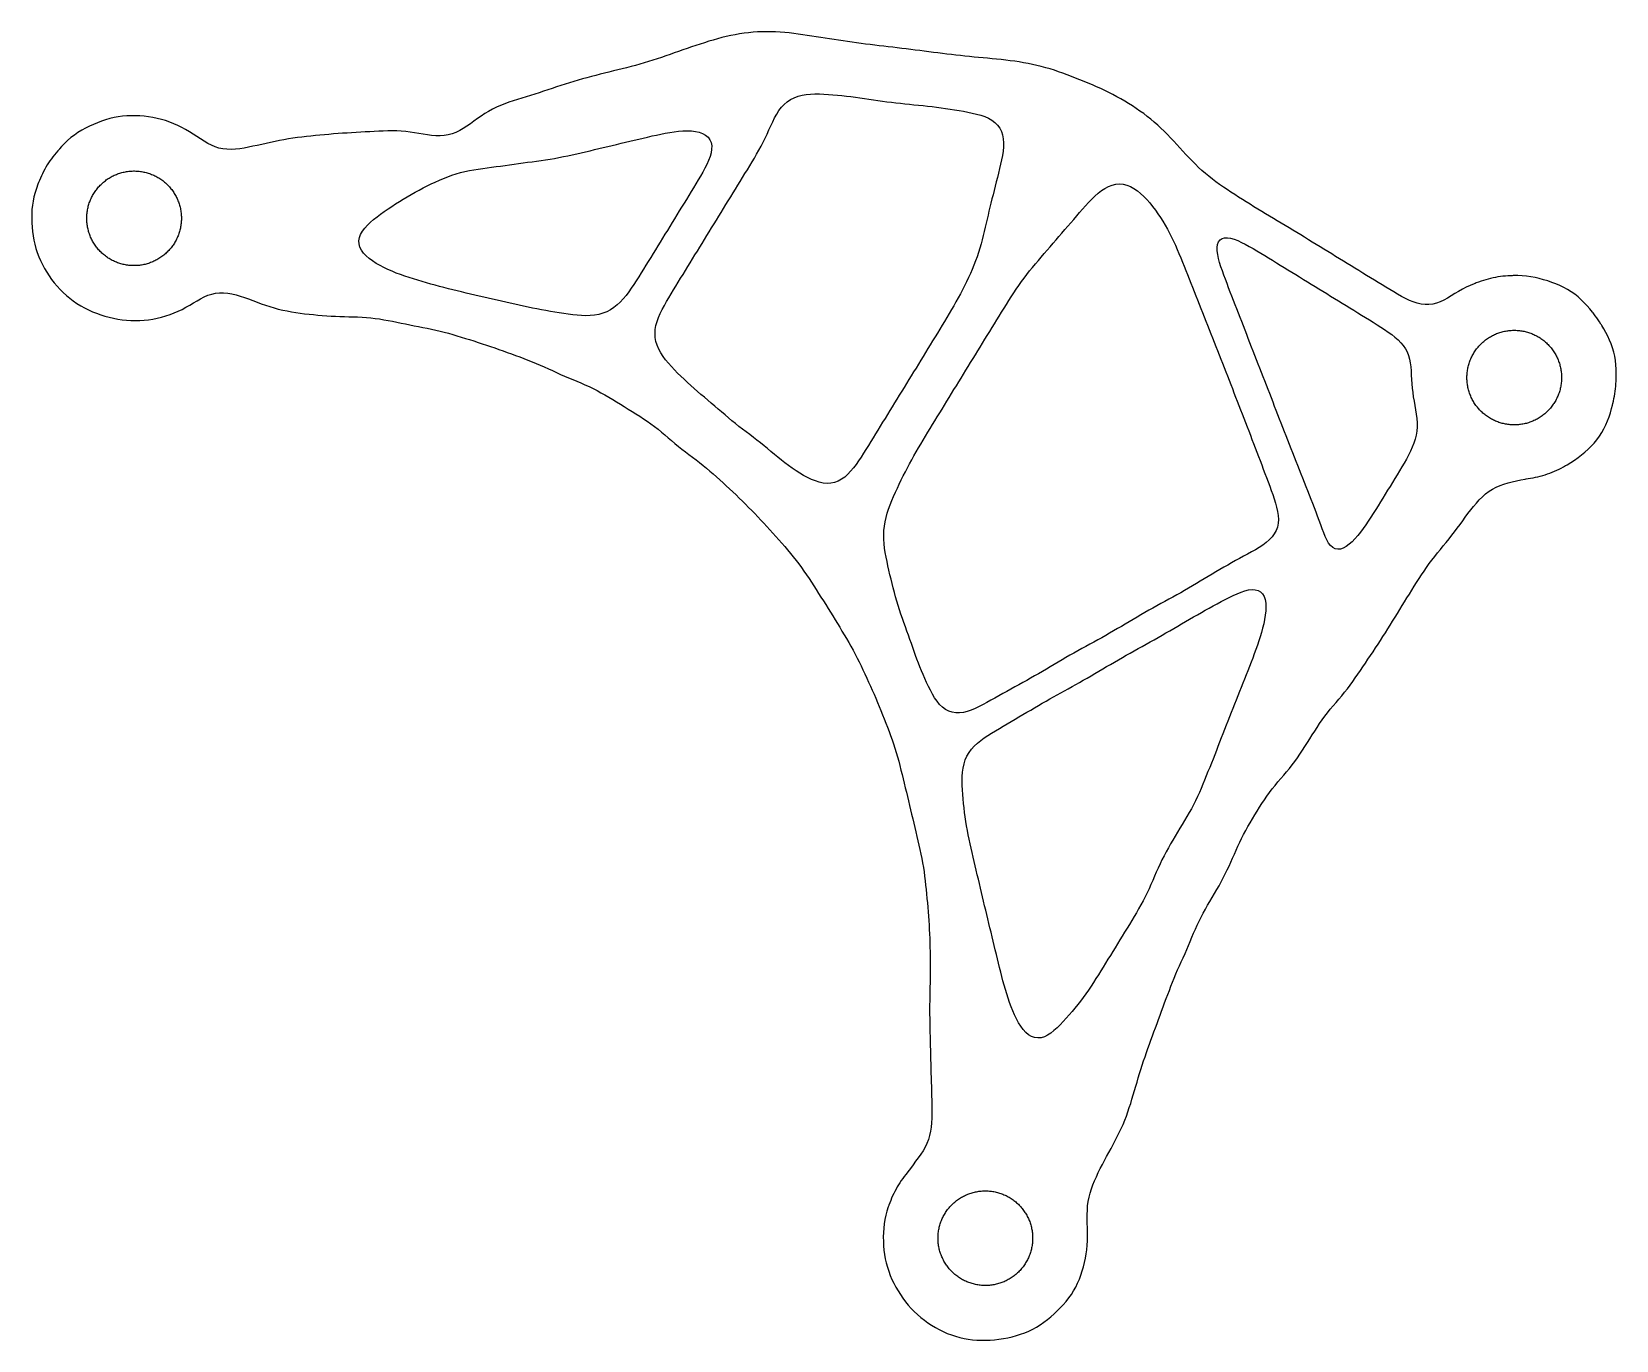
# Model space of a CAD drawing. Header units: metres. Extents: x -163 to 11, y -106 to 38.
import ezdxf

# ---------------------------------------------------------------- set-up
doc = ezdxf.new("R2010")
doc.units = ezdxf.units.M

msp = doc.modelspace()

# ---------------------------------------------------------------- linework, layer by layer
at = {"layer": 'ROCKER'}
for points in [[(1.791, -11.056), (2.061, -11.009), (2.331, -10.955), (2.599, -10.894), (2.866, -10.827), (3.131, -10.754), (3.394, -10.674), (3.654, -10.587), (3.913, -10.494), (4.17, -10.395), (4.423, -10.289), (4.675, -10.178), (4.923, -10.06), (5.168, -9.936), (5.411, -9.806), (5.65, -9.671), (5.744, -9.614), (5.8, -9.584), (6.214, -9.338), (6.616, -9.075), (7.008, -8.796), (7.388, -8.503), (7.756, -8.195), (8.112, -7.874), (8.454, -7.538), (8.778, -7.188), (9.083, -6.822), (9.366, -6.441), (9.625, -6.043), (9.86, -5.63), (10.07, -5.203), (10.256, -4.764), (10.421, -4.314), (10.566, -3.856), (10.695, -3.392), (10.782, -3.027), (10.833, -2.843), (10.9, -2.577), (10.96, -2.308), (11.013, -2.039), (11.06, -1.768), (11.1, -1.496), (11.133, -1.223), (11.16, -0.949), (11.18, -0.675), (11.193, -0.401), (11.199, -0.126), (11.199, -0.116), (11.204, -0.047), (11.217, 0.435), (11.211, 0.915), (11.182, 1.394), (11.13, 1.868), (11.052, 2.337), (10.947, 2.8), (10.816, 3.253), (10.662, 3.697), (10.485, 4.129), (10.29, 4.549), (10.079, 4.956), (9.856, 5.351), (9.623, 5.735), (9.579, 5.803), (9.529, 5.885), (9.382, 6.117), (9.229, 6.346), (9.07, 6.57), (8.906, 6.791), (8.737, 7.007), (8.662, 7.099), (8.588, 7.194), (8.302, 7.545), (8.002, 7.891), (7.687, 8.228), (7.357, 8.555), (7.011, 8.866), (6.647, 9.159), (6.265, 9.43), (5.867, 9.679), (5.453, 9.905), (5.024, 10.109), (4.584, 10.294), (4.135, 10.462), (3.679, 10.616), (3.217, 10.755), (2.752, 10.879), (2.283, 10.986), (1.81, 11.075), (1.336, 11.143), (0.858, 11.187), (0.378, 11.208), (-0.103, 11.204), (-0.236, 11.197), (-0.424, 11.192), (-0.698, 11.178), (-0.973, 11.158), (-1.246, 11.13), (-1.519, 11.097), (-1.791, 11.056), (-2.061, 11.009), (-2.331, 10.955), (-2.599, 10.894), (-2.866, 10.827), (-3.131, 10.754), (-3.394, 10.674), (-3.654, 10.587), (-3.913, 10.494), (-4.17, 10.395), (-4.3, 10.341), (-4.39, 10.308), (-4.837, 10.124), (-5.274, 9.921), (-5.7, 9.701), (-6.117, 9.467), (-6.526, 9.224), (-6.929, 8.98), (-7.331, 8.743), (-7.733, 8.524), (-8.137, 8.332), (-8.546, 8.179), (-8.96, 8.071), (-9.38, 8.015), (-9.804, 8.013), (-10.233, 8.064), (-10.663, 8.164), (-11.095, 8.308), (-11.527, 8.487), (-11.958, 8.693), (-12.388, 8.919), (-12.817, 9.159), (-13.245, 9.408), (-13.672, 9.663), (-14.099, 9.921), (-14.525, 10.181), (-14.951, 10.442), (-15.377, 10.704), (-15.803, 10.966), (-16.229, 11.227), (-16.655, 11.489), (-17.081, 11.751), (-17.507, 12.013), (-17.933, 12.275), (-18.359, 12.537), (-18.785, 12.799), (-19.211, 13.06), (-19.637, 13.322), (-20.063, 13.584), (-20.489, 13.846), (-20.915, 14.108), (-21.341, 14.369), (-21.767, 14.631), (-22.193, 14.893), (-22.619, 15.154), (-23.046, 15.415), (-23.473, 15.676), (-23.9, 15.936), (-24.327, 16.195), (-24.755, 16.454), (-25.183, 16.713), (-25.611, 16.97), (-26.04, 17.228), (-26.468, 17.485), (-26.897, 17.742), (-27.325, 18), (-27.753, 18.259), (-28.18, 18.519), (-28.606, 18.78), (-29.032, 19.043), (-29.456, 19.308), (-29.879, 19.574), (-30.301, 19.842), (-30.721, 20.111), (-31.14, 20.383), (-31.557, 20.658), (-31.97, 20.937), (-32.38, 21.221), (-32.784, 21.511), (-33.181, 21.809), (-33.57, 22.117), (-33.951, 22.435), (-34.324, 22.762), (-34.688, 23.1), (-35.045, 23.446), (-35.395, 23.799), (-35.74, 24.158), (-36.081, 24.522), (-36.42, 24.888), (-36.757, 25.256), (-37.095, 25.623), (-37.433, 25.99), (-37.775, 26.353), (-38.12, 26.712), (-38.47, 27.066), (-38.827, 27.412), (-39.191, 27.75), (-39.563, 28.078), (-39.943, 28.397), (-40.333, 28.704), (-40.73, 29.002), (-41.135, 29.291), (-41.546, 29.571), (-41.963, 29.843), (-42.385, 30.109), (-42.811, 30.368), (-43.241, 30.62), (-43.675, 30.865), (-44.113, 31.102), (-44.555, 31.331), (-45.002, 31.55), (-45.452, 31.761), (-45.906, 31.964), (-46.363, 32.16), (-46.823, 32.351), (-47.284, 32.538), (-47.747, 32.723), (-48.21, 32.905), (-48.675, 33.085), (-49.14, 33.262), (-49.607, 33.435), (-50.076, 33.602), (-50.548, 33.761), (-51.022, 33.911), (-51.499, 34.052), (-51.979, 34.183), (-52.461, 34.303), (-52.946, 34.413), (-53.434, 34.513), (-53.924, 34.602), (-54.415, 34.683), (-54.908, 34.755), (-55.403, 34.82), (-55.898, 34.879), (-56.395, 34.933), (-56.891, 34.984), (-57.389, 35.032), (-57.886, 35.079), (-58.383, 35.126), (-58.881, 35.173), (-59.378, 35.22), (-59.876, 35.269), (-60.373, 35.319), (-60.87, 35.372), (-61.367, 35.426), (-61.863, 35.483), (-62.359, 35.541), (-62.856, 35.602), (-63.351, 35.665), (-63.847, 35.73), (-64.342, 35.795), (-64.838, 35.861), (-65.333, 35.926), (-65.829, 35.991), (-66.325, 36.055), (-66.82, 36.117), (-67.316, 36.177), (-67.813, 36.236), (-68.309, 36.293), (-68.805, 36.35), (-69.302, 36.407), (-69.798, 36.464), (-70.294, 36.522), (-70.79, 36.582), (-71.286, 36.644), (-71.782, 36.708), (-72.277, 36.774), (-72.772, 36.843), (-73.267, 36.914), (-73.761, 36.987), (-74.255, 37.062), (-74.749, 37.138), (-75.243, 37.214), (-75.737, 37.291), (-76.231, 37.368), (-76.725, 37.445), (-77.218, 37.522), (-77.712, 37.597), (-78.206, 37.67), (-78.701, 37.74), (-79.195, 37.805), (-79.69, 37.864), (-80.186, 37.914), (-80.682, 37.954), (-81.178, 37.984), (-81.675, 38.001), (-82.172, 38.005), (-82.669, 37.997), (-83.165, 37.975), (-83.661, 37.941), (-84.156, 37.894), (-84.649, 37.835), (-85.141, 37.763), (-85.631, 37.679), (-86.119, 37.582), (-86.605, 37.474), (-87.088, 37.356), (-87.569, 37.227), (-88.049, 37.091), (-88.526, 36.947), (-89.003, 36.799), (-89.478, 36.647), (-89.953, 36.491), (-90.427, 36.333), (-90.9, 36.172), (-91.372, 36.01), (-91.844, 35.845), (-92.315, 35.68), (-92.786, 35.514), (-93.257, 35.349), (-93.729, 35.186), (-94.202, 35.027), (-94.677, 34.872), (-95.153, 34.723), (-95.631, 34.579), (-96.111, 34.44), (-96.592, 34.307), (-97.074, 34.177), (-97.558, 34.051), (-98.042, 33.928), (-98.527, 33.807), (-99.013, 33.687), (-99.498, 33.567), (-99.983, 33.447), (-100.468, 33.325), (-100.953, 33.202), (-101.436, 33.077), (-101.919, 32.948), (-102.401, 32.815), (-102.881, 32.678), (-103.36, 32.536), (-103.838, 32.39), (-104.314, 32.24), (-104.79, 32.087), (-105.264, 31.931), (-105.739, 31.773), (-106.213, 31.616), (-106.687, 31.46), (-107.162, 31.306), (-107.638, 31.155), (-108.115, 31.006), (-108.592, 30.858), (-109.068, 30.711), (-109.544, 30.562), (-110.017, 30.408), (-110.487, 30.247), (-110.952, 30.076), (-111.411, 29.893), (-111.862, 29.695), (-112.302, 29.481), (-112.732, 29.25), (-113.15, 29.001), (-113.557, 28.738), (-113.954, 28.462), (-114.343, 28.18), (-114.728, 27.898), (-115.115, 27.624), (-115.506, 27.368), (-115.905, 27.137), (-116.316, 26.939), (-116.738, 26.78), (-117.172, 26.663), (-117.616, 26.59), (-118.068, 26.559), (-118.525, 26.567), (-118.988, 26.606), (-119.453, 26.669), (-119.923, 26.747), (-120.395, 26.83), (-120.871, 26.909), (-121.351, 26.978), (-121.835, 27.033), (-122.323, 27.072), (-122.814, 27.095), (-123.307, 27.103), (-123.802, 27.1), (-124.299, 27.087), (-124.796, 27.069), (-125.294, 27.046), (-125.793, 27.02), (-126.291, 26.993), (-126.789, 26.965), (-127.288, 26.936), (-127.786, 26.906), (-128.284, 26.874), (-128.782, 26.84), (-129.28, 26.804), (-129.777, 26.766), (-130.274, 26.726), (-130.771, 26.684), (-131.268, 26.639), (-131.764, 26.593), (-132.26, 26.544), (-132.756, 26.492), (-133.251, 26.435), (-133.745, 26.372), (-134.238, 26.302), (-134.729, 26.224), (-135.22, 26.138), (-135.71, 26.045), (-136.199, 25.946), (-136.687, 25.842), (-137.174, 25.735), (-137.661, 25.626), (-138.147, 25.518), (-138.633, 25.413), (-139.118, 25.314), (-139.6, 25.225), (-140.079, 25.152), (-140.554, 25.1), (-141.022, 25.076), (-141.481, 25.086), (-141.929, 25.134), (-142.364, 25.225), (-142.788, 25.357), (-143.201, 25.529), (-143.604, 25.735), (-144.002, 25.968), (-144.398, 26.219), (-144.796, 26.48), (-145.198, 26.743), (-145.607, 27.001), (-146.024, 27.249), (-146.449, 27.483), (-146.883, 27.7), (-147.324, 27.898), (-147.773, 28.075), (-148.228, 28.232), (-148.688, 28.369), (-149.153, 28.485), (-149.623, 28.582), (-150.095, 28.658), (-150.571, 28.715), (-151.048, 28.753), (-151.527, 28.772), (-152.005, 28.771), (-152.483, 28.75), (-152.959, 28.71), (-153.431, 28.647), (-153.9, 28.563), (-154.364, 28.455), (-154.823, 28.326), (-155.277, 28.176), (-155.726, 28.007), (-156.169, 27.821), (-156.605, 27.619), (-157.034, 27.402), (-157.454, 27.169), (-157.863, 26.919), (-158.259, 26.651), (-158.639, 26.363), (-159.004, 26.055), (-159.352, 25.725), (-159.683, 25.376), (-159.9, 25.123), (-159.907, 25.115), (-160.092, 24.911), (-160.271, 24.703), (-160.445, 24.49), (-160.614, 24.274), (-160.778, 24.053), (-160.936, 23.828), (-161.088, 23.599), (-161.235, 23.367), (-161.376, 23.131), (-161.511, 22.891), (-161.641, 22.649), (-161.764, 22.403), (-161.881, 22.155), (-161.992, 21.903), (-162.097, 21.649), (-162.185, 21.421), (-162.265, 21.237), (-162.436, 20.787), (-162.583, 20.33), (-162.704, 19.868), (-162.799, 19.4), (-162.869, 18.927), (-162.915, 18.451), (-162.94, 17.972), (-162.947, 17.491), (-162.936, 17.01), (-162.908, 16.53), (-162.862, 16.052), (-162.799, 15.578), (-162.714, 15.108), (-162.609, 14.643), (-162.481, 14.184), (-162.331, 13.731), (-162.16, 13.286), (-161.969, 12.847), (-161.76, 12.417), (-161.533, 11.995), (-161.29, 11.583), (-161.03, 11.181), (-160.753, 10.79), (-160.461, 10.41), (-160.153, 10.043), (-159.828, 9.689), (-159.488, 9.349), (-159.132, 9.024), (-158.761, 8.715), (-158.375, 8.423), (-157.975, 8.148), (-157.563, 7.892), (-157.139, 7.655), (-156.705, 7.437), (-156.262, 7.239), (-155.812, 7.061), (-155.354, 6.9), (-154.892, 6.758), (-154.424, 6.633), (-153.953, 6.525), (-153.479, 6.434), (-153.002, 6.361), (-152.523, 6.307), (-152.043, 6.274), (-151.561, 6.262), (-151.078, 6.273), (-150.595, 6.306), (-150.112, 6.36), (-149.63, 6.435), (-149.151, 6.531), (-148.676, 6.645), (-148.206, 6.778), (-147.744, 6.929), (-147.29, 7.1), (-146.846, 7.29), (-146.413, 7.497), (-145.99, 7.721), (-145.578, 7.957), (-145.173, 8.198), (-144.774, 8.438), (-144.376, 8.666), (-143.976, 8.872), (-143.571, 9.048), (-143.157, 9.184), (-142.734, 9.276), (-142.3, 9.321), (-141.856, 9.32), (-141.405, 9.278), (-140.947, 9.199), (-140.487, 9.09), (-140.025, 8.956), (-139.562, 8.804), (-139.1, 8.639), (-138.639, 8.466), (-138.177, 8.291), (-137.715, 8.119), (-137.25, 7.954), (-136.783, 7.8), (-136.313, 7.658), (-135.839, 7.531), (-135.362, 7.418), (-134.882, 7.318), (-134.4, 7.23), (-133.917, 7.153), (-133.433, 7.084), (-132.949, 7.023), (-132.464, 6.967), (-131.979, 6.917), (-131.493, 6.871), (-131.008, 6.831), (-130.522, 6.795), (-130.036, 6.764), (-129.549, 6.739), (-129.063, 6.719), (-128.577, 6.703), (-128.09, 6.69), (-127.605, 6.676), (-127.12, 6.66), (-126.636, 6.638), (-126.153, 6.606), (-125.672, 6.563), (-125.193, 6.509), (-124.715, 6.442), (-124.238, 6.364), (-123.762, 6.278), (-123.287, 6.185), (-122.812, 6.088), (-122.338, 5.989), (-121.863, 5.891), (-121.388, 5.794), (-120.912, 5.699), (-120.437, 5.606), (-119.961, 5.513), (-119.486, 5.419), (-119.012, 5.322), (-118.54, 5.219), (-118.07, 5.109), (-117.601, 4.991), (-117.134, 4.865), (-116.669, 4.733), (-116.205, 4.596), (-115.741, 4.455), (-115.278, 4.312), (-114.815, 4.167), (-114.353, 4.021), (-113.891, 3.873), (-113.43, 3.723), (-112.969, 3.572), (-112.509, 3.418), (-112.05, 3.261), (-111.592, 3.101), (-111.135, 2.938), (-110.678, 2.772), (-110.223, 2.603), (-109.767, 2.434), (-109.312, 2.264), (-108.858, 2.092), (-108.404, 1.919), (-107.952, 1.74), (-107.502, 1.556), (-107.054, 1.365), (-106.607, 1.168), (-106.162, 0.966), (-105.717, 0.761), (-105.272, 0.557), (-104.826, 0.357), (-104.378, 0.163), (-103.929, -0.027), (-103.48, -0.213), (-103.03, -0.399), (-102.581, -0.587), (-102.135, -0.783), (-101.691, -0.987), (-101.251, -1.203), (-100.814, -1.429), (-100.38, -1.665), (-99.948, -1.909), (-99.519, -2.159), (-99.09, -2.414), (-98.663, -2.672), (-98.237, -2.932), (-97.811, -3.193), (-97.386, -3.455), (-96.962, -3.719), (-96.54, -3.985), (-96.12, -4.253), (-95.705, -4.525), (-95.295, -4.802), (-94.891, -5.086), (-94.495, -5.377), (-94.108, -5.676), (-93.728, -5.983), (-93.355, -6.295), (-92.985, -6.611), (-92.616, -6.928), (-92.244, -7.243), (-91.868, -7.554), (-91.486, -7.859), (-91.099, -8.16), (-90.707, -8.456), (-90.313, -8.75), (-89.921, -9.045), (-89.531, -9.343), (-89.148, -9.646), (-88.771, -9.956), (-88.401, -10.271), (-88.036, -10.592), (-87.675, -10.917), (-87.316, -11.245), (-86.958, -11.573), (-86.601, -11.903), (-86.245, -12.233), (-85.89, -12.565), (-85.537, -12.898), (-85.187, -13.234), (-84.839, -13.573), (-84.494, -13.914), (-84.152, -14.257), (-83.811, -14.603), (-83.471, -14.95), (-83.134, -15.3), (-82.799, -15.651), (-82.465, -16.006), (-82.133, -16.363), (-81.802, -16.722), (-81.473, -17.084), (-81.146, -17.449), (-80.82, -17.817), (-80.497, -18.188), (-80.178, -18.562), (-79.861, -18.939), (-79.549, -19.319), (-79.242, -19.703), (-78.94, -20.09), (-78.643, -20.48), (-78.352, -20.874), (-78.067, -21.271), (-77.787, -21.671), (-77.513, -22.075), (-77.244, -22.481), (-76.978, -22.889), (-76.716, -23.299), (-76.455, -23.71), (-76.196, -24.122), (-75.938, -24.535), (-75.68, -24.948), (-75.423, -25.362), (-75.166, -25.776), (-74.909, -26.189), (-74.653, -26.603), (-74.397, -27.017), (-74.142, -27.432), (-73.888, -27.847), (-73.637, -28.264), (-73.388, -28.682), (-73.144, -29.102), (-72.904, -29.525), (-72.671, -29.951), (-72.442, -30.38), (-72.22, -30.812), (-72.002, -31.248), (-71.789, -31.685), (-71.579, -32.125), (-71.372, -32.566), (-71.167, -33.009), (-70.963, -33.452), (-70.761, -33.897), (-70.562, -34.342), (-70.365, -34.789), (-70.171, -35.237), (-69.981, -35.688), (-69.794, -36.139), (-69.61, -36.593), (-69.428, -37.047), (-69.248, -37.503), (-69.069, -37.959), (-68.892, -38.415), (-68.716, -38.872), (-68.544, -39.331), (-68.378, -39.793), (-68.218, -40.258), (-68.065, -40.727), (-67.92, -41.199), (-67.783, -41.675), (-67.652, -42.154), (-67.525, -42.636), (-67.403, -43.119), (-67.283, -43.604), (-67.165, -44.089), (-67.047, -44.575), (-66.931, -45.061), (-66.814, -45.547), (-66.698, -46.034), (-66.582, -46.52), (-66.466, -47.006), (-66.35, -47.493), (-66.234, -47.979), (-66.118, -48.465), (-66.002, -48.952), (-65.886, -49.438), (-65.771, -49.924), (-65.657, -50.411), (-65.543, -50.897), (-65.431, -51.384), (-65.323, -51.87), (-65.218, -52.357), (-65.12, -52.844), (-65.028, -53.331), (-64.945, -53.818), (-64.87, -54.305), (-64.803, -54.792), (-64.744, -55.279), (-64.691, -55.766), (-64.641, -56.254), (-64.594, -56.741), (-64.548, -57.229), (-64.503, -57.716), (-64.46, -58.204), (-64.42, -58.691), (-64.383, -59.179), (-64.35, -59.667), (-64.321, -60.154), (-64.295, -60.642), (-64.272, -61.129), (-64.251, -61.617), (-64.233, -62.105), (-64.216, -62.592), (-64.202, -63.079), (-64.19, -63.567), (-64.182, -64.054), (-64.178, -64.541), (-64.179, -65.028), (-64.183, -65.515), (-64.192, -66.002), (-64.204, -66.489), (-64.217, -66.978), (-64.23, -67.467), (-64.242, -67.957), (-64.25, -68.448), (-64.255, -68.941), (-64.256, -69.435), (-64.254, -69.93), (-64.249, -70.426), (-64.242, -70.923), (-64.232, -71.421), (-64.222, -71.92), (-64.211, -72.418), (-64.199, -72.917), (-64.187, -73.417), (-64.175, -73.916), (-64.163, -74.415), (-64.151, -74.915), (-64.138, -75.414), (-64.125, -75.913), (-64.111, -76.413), (-64.097, -76.912), (-64.083, -77.411), (-64.068, -77.91), (-64.053, -78.409), (-64.039, -78.908), (-64.026, -79.407), (-64.015, -79.904), (-64.009, -80.401), (-64.009, -80.895), (-64.019, -81.386), (-64.043, -81.872), (-64.087, -82.35), (-64.156, -82.818), (-64.254, -83.274), (-64.385, -83.715), (-64.551, -84.142), (-64.751, -84.554), (-64.981, -84.954), (-65.236, -85.344), (-65.509, -85.728), (-65.794, -86.111), (-66.083, -86.496), (-66.373, -86.886), (-66.66, -87.282), (-66.738, -87.395), (-66.883, -87.571), (-67.052, -87.788), (-67.215, -88.009), (-67.373, -88.234), (-67.526, -88.463), (-67.673, -88.695), (-67.814, -88.931), (-67.949, -89.17), (-68.078, -89.413), (-68.202, -89.659), (-68.319, -89.907), (-68.43, -90.159), (-68.535, -90.413), (-68.634, -90.669), (-68.726, -90.928), (-68.74, -90.969), (-68.802, -91.13), (-68.954, -91.586), (-69.08, -92.047), (-69.18, -92.515), (-69.255, -92.987), (-69.307, -93.463), (-69.336, -93.942), (-69.347, -94.424), (-69.339, -94.906), (-69.315, -95.387), (-69.273, -95.867), (-69.212, -96.343), (-69.131, -96.816), (-69.028, -97.283), (-68.904, -97.744), (-68.757, -98.198), (-68.589, -98.646), (-68.401, -99.087), (-68.194, -99.519), (-67.969, -99.943), (-67.728, -100.358), (-67.47, -100.763), (-67.196, -101.157), (-66.905, -101.54), (-66.599, -101.91), (-66.276, -102.268), (-65.939, -102.612), (-65.585, -102.942), (-65.217, -103.258), (-64.835, -103.559), (-64.441, -103.845), (-64.034, -104.116), (-63.617, -104.37), (-63.191, -104.606), (-62.756, -104.823), (-62.314, -105.019), (-61.864, -105.192), (-61.408, -105.342), (-60.945, -105.468), (-60.477, -105.572), (-60.005, -105.653), (-59.529, -105.714), (-59.049, -105.755), (-58.568, -105.777), (-58.085, -105.78), (-57.601, -105.763), (-57.117, -105.728), (-56.633, -105.673), (-56.151, -105.599), (-55.671, -105.507), (-55.194, -105.396), (-54.723, -105.267), (-54.259, -105.12), (-53.804, -104.952), (-53.358, -104.764), (-52.925, -104.555), (-52.504, -104.325), (-52.096, -104.073), (-51.701, -103.802), (-51.317, -103.512), (-50.946, -103.207), (-50.584, -102.888), (-50.233, -102.558), (-49.892, -102.217), (-49.564, -101.866), (-49.251, -101.504), (-48.955, -101.131), (-48.679, -100.744), (-48.425, -100.344), (-48.194, -99.93), (-47.986, -99.504), (-47.798, -99.066), (-47.629, -98.619), (-47.478, -98.164), (-47.344, -97.704), (-47.226, -97.239), (-47.126, -96.77), (-47.045, -96.297), (-46.983, -95.822), (-46.94, -95.343), (-46.914, -94.862), (-46.903, -94.378), (-46.904, -93.894), (-46.912, -93.408), (-46.924, -92.923), (-46.934, -92.44), (-46.934, -91.958), (-46.92, -91.48), (-46.886, -91.006), (-46.826, -90.536), (-46.739, -90.07), (-46.623, -89.61), (-46.481, -89.153), (-46.316, -88.7), (-46.131, -88.25), (-45.931, -87.803), (-45.718, -87.358), (-45.497, -86.915), (-45.268, -86.474), (-45.035, -86.035), (-44.798, -85.597), (-44.559, -85.16), (-44.32, -84.722), (-44.084, -84.284), (-43.852, -83.844), (-43.626, -83.401), (-43.408, -82.956), (-43.199, -82.507), (-43, -82.054), (-42.812, -81.598), (-42.635, -81.138), (-42.467, -80.675), (-42.309, -80.21), (-42.158, -79.743), (-42.013, -79.275), (-41.873, -78.807), (-41.734, -78.339), (-41.596, -77.872), (-41.457, -77.406), (-41.317, -76.941), (-41.175, -76.476), (-41.03, -76.013), (-40.882, -75.551), (-40.732, -75.09), (-40.579, -74.629), (-40.423, -74.17), (-40.263, -73.712), (-40.1, -73.255), (-39.934, -72.798), (-39.767, -72.342), (-39.599, -71.886), (-39.431, -71.43), (-39.264, -70.974), (-39.097, -70.518), (-38.931, -70.062), (-38.763, -69.607), (-38.593, -69.151), (-38.423, -68.696), (-38.251, -68.241), (-38.08, -67.787), (-37.908, -67.332), (-37.735, -66.879), (-37.559, -66.426), (-37.377, -65.975), (-37.19, -65.525), (-36.995, -65.078), (-36.795, -64.632), (-36.592, -64.188), (-36.388, -63.743), (-36.187, -63.297), (-35.99, -62.85), (-35.799, -62.402), (-35.612, -61.952), (-35.427, -61.502), (-35.241, -61.053), (-35.049, -60.605), (-34.848, -60.161), (-34.638, -59.719), (-34.416, -59.28), (-34.184, -58.845), (-33.944, -58.412), (-33.697, -57.982), (-33.446, -57.552), (-33.193, -57.123), (-32.941, -56.694), (-32.691, -56.265), (-32.446, -55.835), (-32.207, -55.403), (-31.977, -54.97), (-31.755, -54.536), (-31.544, -54.102), (-31.341, -53.667), (-31.144, -53.232), (-30.952, -52.797), (-30.762, -52.363), (-30.57, -51.929), (-30.373, -51.496), (-30.171, -51.063), (-29.96, -50.63), (-29.741, -50.198), (-29.513, -49.766), (-29.278, -49.336), (-29.034, -48.906), (-28.785, -48.478), (-28.53, -48.052), (-28.271, -47.628), (-28.006, -47.207), (-27.736, -46.79), (-27.461, -46.379), (-27.178, -45.974), (-26.888, -45.578), (-26.59, -45.189), (-26.285, -44.809), (-25.973, -44.435), (-25.658, -44.064), (-25.341, -43.695), (-25.027, -43.323), (-24.718, -42.945), (-24.415, -42.561), (-24.119, -42.168), (-23.832, -41.768), (-23.551, -41.36), (-23.276, -40.947), (-23.006, -40.529), (-22.738, -40.109), (-22.471, -39.687), (-22.204, -39.266), (-21.936, -38.847), (-21.664, -38.43), (-21.389, -38.019), (-21.107, -37.613), (-20.818, -37.215), (-20.521, -36.826), (-20.217, -36.444), (-19.906, -36.069), (-19.591, -35.698), (-19.274, -35.328), (-18.959, -34.957), (-18.648, -34.581), (-18.343, -34.199), (-18.045, -33.809), (-17.754, -33.411), (-17.469, -33.007), (-17.188, -32.599), (-16.909, -32.188), (-16.632, -31.775), (-16.355, -31.361), (-16.078, -30.947), (-15.8, -30.534), (-15.523, -30.12), (-15.246, -29.706), (-14.971, -29.29), (-14.698, -28.873), (-14.428, -28.454), (-14.159, -28.033), (-13.893, -27.61), (-13.628, -27.187), (-13.364, -26.762), (-13.101, -26.337), (-12.839, -25.912), (-12.576, -25.486), (-12.314, -25.06), (-12.052, -24.635), (-11.79, -24.209), (-11.527, -23.784), (-11.263, -23.359), (-10.999, -22.935), (-10.732, -22.512), (-10.463, -22.092), (-10.191, -21.674), (-9.913, -21.259), (-9.63, -20.849), (-9.341, -20.444), (-9.044, -20.045), (-8.74, -19.65), (-8.431, -19.261), (-8.117, -18.875), (-7.801, -18.491), (-7.484, -18.107), (-7.17, -17.721), (-6.86, -17.332), (-6.555, -16.939), (-6.256, -16.541), (-5.961, -16.14), (-5.669, -15.737), (-5.378, -15.334), (-5.085, -14.934), (-4.787, -14.539), (-4.481, -14.153), (-4.166, -13.78), (-3.839, -13.423), (-3.498, -13.088), (-3.143, -12.778), (-2.772, -12.497), (-2.385, -12.248), (-1.982, -12.032), (-1.563, -11.849), (-1.13, -11.695), (-0.683, -11.564), (-0.226, -11.45), (0.241, -11.347), (0.714, -11.249), (1.191, -11.15), (1.325, -11.121), (1.519, -11.097)], [(-58.036, 16.964), (-58.138, 16.52), (-58.243, 16.07), (-58.354, 15.615), (-58.471, 15.154), (-58.597, 14.688), (-58.733, 14.22), (-58.879, 13.751), (-59.036, 13.283), (-59.203, 12.817), (-59.382, 12.353), (-59.57, 11.893), (-59.768, 11.436), (-59.976, 10.983), (-60.191, 10.534), (-60.414, 10.087), (-60.644, 9.644), (-60.879, 9.204), (-61.119, 8.766), (-61.363, 8.33), (-61.61, 7.895), (-61.861, 7.463), (-62.113, 7.032), (-62.368, 6.602), (-62.625, 6.172), (-62.882, 5.744), (-63.141, 5.316), (-63.401, 4.889), (-63.661, 4.462), (-63.922, 4.036), (-64.183, 3.609), (-64.445, 3.183), (-64.706, 2.757), (-64.968, 2.331), (-65.23, 1.905), (-65.491, 1.479), (-65.753, 1.053), (-66.015, 0.627), (-66.277, 0.201), (-66.539, -0.225), (-66.801, -0.651), (-67.062, -1.077), (-67.324, -1.503), (-67.586, -1.929), (-67.848, -2.355), (-68.11, -2.781), (-68.372, -3.207), (-68.633, -3.633), (-68.895, -4.059), (-69.157, -4.485), (-69.419, -4.911), (-69.681, -5.337), (-69.943, -5.762), (-70.205, -6.188), (-70.467, -6.614), (-70.729, -7.039), (-70.992, -7.464), (-71.256, -7.888), (-71.522, -8.309), (-71.791, -8.727), (-72.065, -9.138), (-72.346, -9.539), (-72.636, -9.925), (-72.938, -10.29), (-73.255, -10.626), (-73.589, -10.925), (-73.942, -11.179), (-74.314, -11.38), (-74.703, -11.523), (-75.108, -11.605), (-75.525, -11.625), (-75.95, -11.587), (-76.381, -11.495), (-76.814, -11.358), (-77.247, -11.182), (-77.677, -10.976), (-78.104, -10.746), (-78.525, -10.497), (-78.942, -10.232), (-79.352, -9.956), (-79.755, -9.668), (-80.152, -9.371), (-80.543, -9.065), (-80.929, -8.753), (-81.311, -8.436), (-81.692, -8.118), (-82.073, -7.8), (-82.457, -7.485), (-82.845, -7.174), (-83.236, -6.869), (-83.631, -6.567), (-84.027, -6.268), (-84.424, -5.969), (-84.82, -5.668), (-85.212, -5.364), (-85.6, -5.054), (-85.984, -4.74), (-86.364, -4.421), (-86.741, -4.099), (-87.118, -3.775), (-87.495, -3.452), (-87.872, -3.13), (-88.251, -2.809), (-88.631, -2.489), (-89.011, -2.169), (-89.389, -1.846), (-89.765, -1.521), (-90.138, -1.193), (-90.507, -0.861), (-90.874, -0.525), (-91.237, -0.186), (-91.597, 0.156), (-91.952, 0.502), (-92.301, 0.853), (-92.64, 1.21), (-92.967, 1.574), (-93.275, 1.947), (-93.56, 2.33), (-93.816, 2.724), (-94.035, 3.129), (-94.211, 3.545), (-94.339, 3.971), (-94.416, 4.404), (-94.439, 4.843), (-94.409, 5.286), (-94.33, 5.729), (-94.206, 6.172), (-94.046, 6.614), (-93.855, 7.052), (-93.641, 7.488), (-93.409, 7.921), (-93.166, 8.352), (-92.916, 8.781), (-92.66, 9.208), (-92.402, 9.635), (-92.141, 10.062), (-91.88, 10.488), (-91.619, 10.914), (-91.357, 11.34), (-91.095, 11.766), (-90.834, 12.192), (-90.572, 12.618), (-90.31, 13.044), (-90.048, 13.47), (-89.786, 13.896), (-89.524, 14.322), (-89.263, 14.748), (-89.001, 15.174), (-88.739, 15.6), (-88.477, 16.026), (-88.215, 16.452), (-87.953, 16.878), (-87.691, 17.304), (-87.43, 17.73), (-87.168, 18.156), (-86.906, 18.582), (-86.644, 19.008), (-86.382, 19.433), (-86.12, 19.859), (-85.858, 20.285), (-85.597, 20.711), (-85.335, 21.137), (-85.073, 21.563), (-84.812, 21.989), (-84.55, 22.416), (-84.29, 22.842), (-84.031, 23.27), (-83.773, 23.698), (-83.519, 24.127), (-83.268, 24.558), (-83.023, 24.992), (-82.786, 25.429), (-82.556, 25.87), (-82.335, 26.313), (-82.123, 26.76), (-81.916, 27.208), (-81.713, 27.654), (-81.507, 28.095), (-81.293, 28.526), (-81.065, 28.941), (-80.816, 29.333), (-80.542, 29.696), (-80.238, 30.023), (-79.903, 30.31), (-79.537, 30.553), (-79.141, 30.752), (-78.72, 30.906), (-78.277, 31.02), (-77.817, 31.096), (-77.344, 31.142), (-76.861, 31.163), (-76.373, 31.163), (-75.88, 31.147), (-75.386, 31.119), (-74.89, 31.082), (-74.394, 31.038), (-73.898, 30.987), (-73.402, 30.93), (-72.906, 30.869), (-72.412, 30.803), (-71.917, 30.734), (-71.423, 30.662), (-70.929, 30.588), (-70.435, 30.515), (-69.941, 30.444), (-69.447, 30.375), (-68.952, 30.309), (-68.457, 30.248), (-67.961, 30.19), (-67.465, 30.136), (-66.968, 30.084), (-66.471, 30.033), (-65.974, 29.984), (-65.477, 29.934), (-64.98, 29.883), (-64.484, 29.829), (-63.988, 29.773), (-63.492, 29.712), (-62.998, 29.647), (-62.503, 29.577), (-62.01, 29.503), (-61.518, 29.425), (-61.027, 29.343), (-60.538, 29.256), (-60.053, 29.164), (-59.573, 29.063), (-59.102, 28.951), (-58.644, 28.822), (-58.205, 28.671), (-57.792, 28.492), (-57.412, 28.279), (-57.073, 28.03), (-56.782, 27.742), (-56.543, 27.416), (-56.36, 27.053), (-56.232, 26.659), (-56.157, 26.239), (-56.129, 25.798), (-56.143, 25.341), (-56.189, 24.873), (-56.261, 24.399), (-56.353, 23.92), (-56.457, 23.439), (-56.569, 22.957), (-56.687, 22.474), (-56.808, 21.993), (-56.929, 21.513), (-57.051, 21.035), (-57.171, 20.561), (-57.29, 20.093), (-57.405, 19.63), (-57.518, 19.174), (-57.627, 18.725), (-57.733, 18.281), (-57.835, 17.842), (-57.936, 17.403)], [(-125.363, 17.371), (-124.984, 17.671), (-124.593, 17.964), (-124.191, 18.25), (-123.783, 18.531), (-123.369, 18.807), (-122.951, 19.078), (-122.53, 19.344), (-122.105, 19.606), (-121.678, 19.863), (-121.247, 20.115), (-120.814, 20.361), (-120.377, 20.601), (-119.937, 20.834), (-119.493, 21.061), (-119.046, 21.28), (-118.595, 21.49), (-118.14, 21.692), (-117.682, 21.883), (-117.22, 22.063), (-116.754, 22.23), (-116.283, 22.381), (-115.808, 22.517), (-115.329, 22.636), (-114.846, 22.74), (-114.359, 22.83), (-113.87, 22.909), (-113.379, 22.981), (-112.886, 23.047), (-112.393, 23.112), (-111.9, 23.177), (-111.406, 23.244), (-110.913, 23.313), (-110.419, 23.383), (-109.926, 23.453), (-109.432, 23.522), (-108.938, 23.589), (-108.444, 23.655), (-107.949, 23.72), (-107.455, 23.786), (-106.961, 23.855), (-106.467, 23.927), (-105.975, 24.005), (-105.483, 24.088), (-104.993, 24.179), (-104.503, 24.275), (-104.014, 24.377), (-103.526, 24.483), (-103.039, 24.592), (-102.551, 24.704), (-102.065, 24.817), (-101.578, 24.932), (-101.092, 25.047), (-100.605, 25.163), (-100.119, 25.279), (-99.632, 25.395), (-99.146, 25.511), (-98.66, 25.627), (-98.173, 25.743), (-97.687, 25.859), (-97.201, 25.974), (-96.714, 26.09), (-96.228, 26.205), (-95.741, 26.32), (-95.254, 26.434), (-94.767, 26.545), (-94.28, 26.654), (-93.793, 26.758), (-93.305, 26.855), (-92.817, 26.943), (-92.33, 27.018), (-91.845, 27.077), (-91.364, 27.115), (-90.891, 27.128), (-90.431, 27.111), (-89.991, 27.057), (-89.58, 26.964), (-89.207, 26.826), (-88.882, 26.642), (-88.614, 26.411), (-88.41, 26.135), (-88.276, 25.818), (-88.211, 25.467), (-88.213, 25.088), (-88.276, 24.689), (-88.391, 24.276), (-88.549, 23.854), (-88.74, 23.428), (-88.956, 22.999), (-89.19, 22.571), (-89.435, 22.142), (-89.687, 21.715), (-89.944, 21.288), (-90.203, 20.861), (-90.463, 20.435), (-90.725, 20.009), (-90.986, 19.583), (-91.248, 19.157), (-91.51, 18.731), (-91.772, 18.305), (-92.033, 17.879), (-92.295, 17.453), (-92.557, 17.027), (-92.819, 16.601), (-93.081, 16.175), (-93.343, 15.749), (-93.605, 15.323), (-93.866, 14.897), (-94.128, 14.471), (-94.39, 14.045), (-94.652, 13.619), (-94.914, 13.193), (-95.176, 12.767), (-95.438, 12.342), (-95.701, 11.917), (-95.964, 11.492), (-96.229, 11.069), (-96.496, 10.648), (-96.766, 10.23), (-97.042, 9.819), (-97.325, 9.416), (-97.619, 9.026), (-97.927, 8.654), (-98.251, 8.305), (-98.594, 7.983), (-98.958, 7.695), (-99.343, 7.445), (-99.75, 7.236), (-100.176, 7.069), (-100.62, 6.944), (-101.078, 6.859), (-101.548, 6.812), (-102.025, 6.797), (-102.509, 6.809), (-102.996, 6.844), (-103.485, 6.895), (-103.976, 6.959), (-104.467, 7.032), (-104.958, 7.109), (-105.45, 7.191), (-105.941, 7.274), (-106.433, 7.361), (-106.924, 7.449), (-107.414, 7.541), (-107.904, 7.637), (-108.393, 7.736), (-108.882, 7.838), (-109.37, 7.944), (-109.857, 8.052), (-110.344, 8.162), (-110.832, 8.273), (-111.319, 8.384), (-111.805, 8.497), (-112.292, 8.609), (-112.779, 8.722), (-113.266, 8.836), (-113.752, 8.949), (-114.239, 9.063), (-114.725, 9.178), (-115.211, 9.294), (-115.697, 9.41), (-116.183, 9.527), (-116.668, 9.646), (-117.153, 9.766), (-117.637, 9.889), (-118.121, 10.014), (-118.603, 10.142), (-119.085, 10.273), (-119.565, 10.408), (-120.044, 10.547), (-120.522, 10.69), (-120.998, 10.837), (-121.472, 10.99), (-121.944, 11.148), (-122.412, 11.314), (-122.876, 11.489), (-123.334, 11.675), (-123.786, 11.873), (-124.229, 12.085), (-124.661, 12.312), (-125.078, 12.553), (-125.475, 12.811), (-125.844, 13.085), (-126.179, 13.376), (-126.467, 13.682), (-126.7, 14.004), (-126.869, 14.339), (-126.964, 14.684), (-126.984, 15.034), (-126.927, 15.387), (-126.797, 15.737), (-126.602, 16.082), (-126.35, 16.418), (-126.054, 16.745), (-125.721, 17.063)], [(-154.308, 13.006), (-154.417, 13.071), (-154.525, 13.139), (-154.631, 13.21), (-154.736, 13.284), (-154.838, 13.36), (-154.939, 13.438), (-155.038, 13.519), (-155.134, 13.602), (-155.229, 13.688), (-155.321, 13.776), (-155.412, 13.866), (-155.5, 13.958), (-155.586, 14.053), (-155.669, 14.149), (-155.75, 14.248), (-155.829, 14.348), (-155.905, 14.451), (-155.979, 14.555), (-156.05, 14.661), (-156.118, 14.769), (-156.184, 14.878), (-156.247, 14.989), (-156.307, 15.102), (-156.365, 15.215), (-156.419, 15.331), (-156.471, 15.447), (-156.52, 15.565), (-156.566, 15.684), (-156.609, 15.804), (-156.649, 15.926), (-156.687, 16.048), (-156.721, 16.171), (-156.752, 16.294), (-156.78, 16.419), (-156.805, 16.544), (-156.827, 16.67), (-156.846, 16.796), (-156.861, 16.923), (-156.874, 17.05), (-156.884, 17.177), (-156.89, 17.304), (-156.893, 17.432), (-156.893, 17.56), (-156.89, 17.687), (-156.884, 17.815), (-156.875, 17.942), (-156.863, 18.069), (-156.847, 18.196), (-156.829, 18.322), (-156.807, 18.448), (-156.782, 18.573), (-156.754, 18.697), (-156.723, 18.821), (-156.69, 18.944), (-156.653, 19.066), (-156.613, 19.188), (-156.57, 19.308), (-156.524, 19.427), (-156.475, 19.545), (-156.424, 19.662), (-156.369, 19.777), (-156.312, 19.891), (-156.252, 20.004), (-156.189, 20.115), (-156.124, 20.224), (-156.055, 20.332), (-155.985, 20.438), (-155.911, 20.543), (-155.835, 20.645), (-155.757, 20.746), (-155.676, 20.845), (-155.593, 20.942), (-155.507, 21.036), (-155.419, 21.129), (-155.329, 21.219), (-155.237, 21.307), (-155.142, 21.393), (-155.046, 21.477), (-154.947, 21.558), (-154.847, 21.636), (-154.744, 21.712), (-154.64, 21.786), (-154.534, 21.857), (-154.426, 21.925), (-154.317, 21.991), (-154.206, 22.054), (-154.093, 22.114), (-153.979, 22.172), (-153.864, 22.227), (-153.747, 22.278), (-153.63, 22.327), (-153.511, 22.373), (-153.39, 22.417), (-153.269, 22.457), (-153.147, 22.494), (-153.024, 22.528), (-152.901, 22.559), (-152.776, 22.587), (-152.651, 22.612), (-152.525, 22.634), (-152.399, 22.653), (-152.272, 22.669), (-152.145, 22.681), (-152.018, 22.691), (-151.891, 22.697), (-151.763, 22.701), (-151.635, 22.701), (-151.508, 22.698), (-151.38, 22.692), (-151.253, 22.682), (-151.126, 22.67), (-150.999, 22.655), (-150.873, 22.636), (-150.747, 22.614), (-150.622, 22.589), (-150.498, 22.562), (-150.374, 22.531), (-150.251, 22.497), (-150.128, 22.46), (-150.007, 22.42), (-149.887, 22.377), (-149.768, 22.331), (-149.65, 22.283), (-149.533, 22.231), (-149.418, 22.177), (-149.304, 22.119), (-149.191, 22.059), (-149.08, 21.996), (-148.971, 21.931), (-148.863, 21.863), (-148.756, 21.792), (-148.652, 21.719), (-148.549, 21.643), (-148.449, 21.564), (-148.35, 21.483), (-148.253, 21.4), (-148.159, 21.315), (-148.066, 21.227), (-147.976, 21.137), (-147.888, 21.044), (-147.802, 20.95), (-147.718, 20.853), (-147.637, 20.755), (-147.559, 20.654), (-147.483, 20.552), (-147.409, 20.447), (-147.338, 20.341), (-147.27, 20.234), (-147.204, 20.124), (-147.141, 20.013), (-147.081, 19.901), (-147.023, 19.787), (-146.968, 19.671), (-146.917, 19.555), (-146.868, 19.437), (-146.821, 19.318), (-146.778, 19.198), (-146.738, 19.077), (-146.701, 18.955), (-146.667, 18.832), (-146.636, 18.708), (-146.608, 18.583), (-146.583, 18.458), (-146.561, 18.333), (-146.542, 18.206), (-146.526, 18.08), (-146.513, 17.953), (-146.504, 17.825), (-146.497, 17.698), (-146.494, 17.57), (-146.494, 17.443), (-146.497, 17.315), (-146.503, 17.188), (-146.512, 17.06), (-146.525, 16.933), (-146.54, 16.807), (-146.559, 16.68), (-146.581, 16.555), (-146.605, 16.429), (-146.633, 16.305), (-146.664, 16.181), (-146.698, 16.058), (-146.735, 15.936), (-146.775, 15.815), (-146.818, 15.694), (-146.864, 15.575), (-146.912, 15.457), (-146.964, 15.341), (-147.018, 15.225), (-147.076, 15.111), (-147.136, 14.998), (-147.198, 14.887), (-147.264, 14.778), (-147.332, 14.67), (-147.403, 14.564), (-147.476, 14.459), (-147.552, 14.357), (-147.631, 14.256), (-147.711, 14.157), (-147.795, 14.061), (-147.88, 13.966), (-147.968, 13.873), (-148.058, 13.783), (-148.151, 13.695), (-148.245, 13.609), (-148.342, 13.526), (-148.44, 13.445), (-148.541, 13.366), (-148.643, 13.29), (-148.748, 13.216), (-148.854, 13.145), (-148.961, 13.077), (-149.071, 13.011), (-149.182, 12.948), (-149.294, 12.888), (-149.408, 12.83), (-149.523, 12.776), (-149.64, 12.724), (-149.758, 12.675), (-149.877, 12.629), (-149.997, 12.586), (-150.118, 12.546), (-150.24, 12.508), (-150.363, 12.474), (-150.487, 12.443), (-150.612, 12.415), (-150.737, 12.39), (-150.862, 12.368), (-150.989, 12.349), (-151.115, 12.333), (-151.242, 12.321), (-151.37, 12.311), (-151.497, 12.305), (-151.625, 12.302), (-151.752, 12.301), (-151.88, 12.304), (-152.007, 12.311), (-152.135, 12.32), (-152.262, 12.332), (-152.388, 12.348), (-152.515, 12.366), (-152.64, 12.388), (-152.765, 12.413), (-152.89, 12.441), (-153.014, 12.471), (-153.137, 12.505), (-153.259, 12.542), (-153.38, 12.582), (-153.5, 12.625), (-153.62, 12.671), (-153.738, 12.72), (-153.854, 12.771), (-153.97, 12.826), (-154.084, 12.883), (-154.196, 12.943)], [(-65.955, -30.093), (-66.109, -29.657), (-66.263, -29.213), (-66.42, -28.764), (-66.58, -28.308), (-66.744, -27.849), (-66.91, -27.386), (-67.077, -26.921), (-67.242, -26.454), (-67.405, -25.984), (-67.562, -25.513), (-67.713, -25.038), (-67.857, -24.562), (-67.994, -24.082), (-68.126, -23.601), (-68.252, -23.118), (-68.375, -22.634), (-68.494, -22.149), (-68.611, -21.664), (-68.725, -21.177), (-68.835, -20.691), (-68.94, -20.204), (-69.038, -19.717), (-69.126, -19.23), (-69.2, -18.743), (-69.255, -18.257), (-69.289, -17.771), (-69.297, -17.287), (-69.277, -16.805), (-69.228, -16.326), (-69.149, -15.849), (-69.043, -15.376), (-68.912, -14.907), (-68.76, -14.441), (-68.59, -13.978), (-68.407, -13.518), (-68.213, -13.061), (-68.01, -12.606), (-67.802, -12.152), (-67.589, -11.701), (-67.371, -11.252), (-67.149, -10.804), (-66.924, -10.358), (-66.694, -9.915), (-66.46, -9.473), (-66.222, -9.034), (-65.979, -8.598), (-65.733, -8.163), (-65.483, -7.73), (-65.23, -7.299), (-64.974, -6.87), (-64.716, -6.442), (-64.457, -6.014), (-64.197, -5.587), (-63.936, -5.16), (-63.675, -4.734), (-63.414, -4.308), (-63.152, -3.882), (-62.89, -3.456), (-62.628, -3.03), (-62.367, -2.604), (-62.105, -2.178), (-61.843, -1.752), (-61.581, -1.326), (-61.319, -0.9), (-61.057, -0.474), (-60.795, -0.048), (-60.534, 0.378), (-60.272, 0.804), (-60.01, 1.23), (-59.748, 1.656), (-59.486, 2.081), (-59.224, 2.507), (-58.962, 2.933), (-58.701, 3.359), (-58.439, 3.785), (-58.177, 4.211), (-57.915, 4.637), (-57.653, 5.063), (-57.391, 5.489), (-57.129, 5.915), (-56.867, 6.341), (-56.605, 6.767), (-56.343, 7.192), (-56.08, 7.617), (-55.816, 8.042), (-55.551, 8.466), (-55.284, 8.887), (-55.014, 9.307), (-54.739, 9.723), (-54.459, 10.135), (-54.172, 10.542), (-53.878, 10.942), (-53.576, 11.337), (-53.267, 11.725), (-52.951, 12.108), (-52.631, 12.488), (-52.307, 12.865), (-51.983, 13.241), (-51.658, 13.618), (-51.334, 13.995), (-51.011, 14.373), (-50.689, 14.752), (-50.365, 15.129), (-50.041, 15.507), (-49.716, 15.883), (-49.389, 16.258), (-49.063, 16.634), (-48.738, 17.01), (-48.414, 17.387), (-48.09, 17.764), (-47.768, 18.142), (-47.444, 18.517), (-47.117, 18.888), (-46.785, 19.252), (-46.445, 19.604), (-46.097, 19.94), (-45.738, 20.253), (-45.369, 20.539), (-44.989, 20.788), (-44.599, 20.993), (-44.201, 21.146), (-43.797, 21.241), (-43.39, 21.272), (-42.982, 21.239), (-42.58, 21.142), (-42.184, 20.986), (-41.799, 20.776), (-41.425, 20.52), (-41.064, 20.226), (-40.717, 19.902), (-40.382, 19.553), (-40.059, 19.187), (-39.748, 18.806), (-39.448, 18.413), (-39.159, 18.01), (-38.881, 17.6), (-38.615, 17.181), (-38.359, 16.755), (-38.116, 16.323), (-37.883, 15.884), (-37.661, 15.439), (-37.448, 14.99), (-37.244, 14.537), (-37.045, 14.081), (-36.852, 13.622), (-36.661, 13.162), (-36.473, 12.7), (-36.286, 12.238), (-36.1, 11.776), (-35.916, 11.313), (-35.732, 10.849), (-35.549, 10.386), (-35.366, 9.922), (-35.183, 9.458), (-35, 8.995), (-34.816, 8.531), (-34.633, 8.068), (-34.45, 7.604), (-34.267, 7.141), (-34.085, 6.677), (-33.902, 6.213), (-33.719, 5.749), (-33.536, 5.286), (-33.353, 4.822), (-33.17, 4.358), (-32.987, 3.895), (-32.805, 3.431), (-32.622, 2.967), (-32.44, 2.503), (-32.258, 2.039), (-32.075, 1.575), (-31.893, 1.111), (-31.71, 0.647), (-31.528, 0.183), (-31.347, -0.282), (-31.166, -0.746), (-30.985, -1.211), (-30.804, -1.675), (-30.623, -2.14), (-30.442, -2.605), (-30.261, -3.07), (-30.08, -3.535), (-29.901, -4), (-29.721, -4.465), (-29.543, -4.931), (-29.364, -5.397), (-29.185, -5.863), (-29.006, -6.329), (-28.827, -6.794), (-28.648, -7.26), (-28.47, -7.726), (-28.292, -8.193), (-28.114, -8.659), (-27.937, -9.126), (-27.76, -9.592), (-27.582, -10.058), (-27.405, -10.525), (-27.228, -10.991), (-27.052, -11.457), (-26.878, -11.923), (-26.708, -12.39), (-26.544, -12.856), (-26.388, -13.321), (-26.244, -13.785), (-26.119, -14.246), (-26.019, -14.702), (-25.953, -15.15), (-25.929, -15.589), (-25.955, -16.014), (-26.036, -16.422), (-26.175, -16.809), (-26.372, -17.174), (-26.624, -17.515), (-26.924, -17.832), (-27.264, -18.127), (-27.638, -18.404), (-28.036, -18.665), (-28.451, -18.915), (-28.877, -19.158), (-29.311, -19.397), (-29.747, -19.634), (-30.185, -19.871), (-30.623, -20.111), (-31.06, -20.353), (-31.495, -20.597), (-31.928, -20.845), (-32.36, -21.096), (-32.791, -21.35), (-33.22, -21.605), (-33.648, -21.862), (-34.076, -22.119), (-34.505, -22.377), (-34.933, -22.633), (-35.363, -22.888), (-35.794, -23.14), (-36.227, -23.39), (-36.661, -23.636), (-37.097, -23.88), (-37.534, -24.122), (-37.972, -24.361), (-38.411, -24.6), (-38.849, -24.839), (-39.287, -25.079), (-39.724, -25.321), (-40.16, -25.565), (-40.594, -25.812), (-41.026, -26.062), (-41.458, -26.314), (-41.888, -26.568), (-42.317, -26.823), (-42.746, -27.079), (-43.176, -27.333), (-43.606, -27.587), (-44.038, -27.838), (-44.471, -28.087), (-44.905, -28.334), (-45.341, -28.578), (-45.778, -28.82), (-46.216, -29.061), (-46.654, -29.301), (-47.092, -29.541), (-47.53, -29.782), (-47.966, -30.025), (-48.402, -30.27), (-48.836, -30.517), (-49.269, -30.766), (-49.701, -31.018), (-50.131, -31.271), (-50.562, -31.524), (-50.992, -31.778), (-51.422, -32.032), (-51.854, -32.284), (-52.286, -32.534), (-52.719, -32.782), (-53.154, -33.028), (-53.59, -33.271), (-54.027, -33.513), (-54.465, -33.754), (-54.903, -33.995), (-55.341, -34.235), (-55.778, -34.477), (-56.215, -34.72), (-56.65, -34.964), (-57.085, -35.209), (-57.518, -35.453), (-57.951, -35.695), (-58.384, -35.93), (-58.818, -36.154), (-59.251, -36.361), (-59.684, -36.542), (-60.116, -36.69), (-60.544, -36.795), (-60.966, -36.85), (-61.378, -36.846), (-61.775, -36.779), (-62.154, -36.649), (-62.511, -36.456), (-62.845, -36.206), (-63.154, -35.904), (-63.439, -35.56), (-63.702, -35.183), (-63.946, -34.781), (-64.173, -34.362), (-64.386, -33.933), (-64.588, -33.5), (-64.781, -33.067), (-64.967, -32.637), (-65.145, -32.211), (-65.317, -31.788), (-65.483, -31.368), (-65.644, -30.947), (-65.801, -30.522)], [(-11.513, 2.032), (-11.434, 1.612), (-11.379, 1.175), (-11.341, 0.724), (-11.313, 0.262), (-11.285, -0.209), (-11.253, -0.685), (-11.212, -1.164), (-11.158, -1.645), (-11.093, -2.125), (-11.017, -2.604), (-10.935, -3.081), (-10.853, -3.555), (-10.779, -4.025), (-10.72, -4.492), (-10.685, -4.955), (-10.681, -5.414), (-10.712, -5.87), (-10.782, -6.322), (-10.89, -6.77), (-11.033, -7.215), (-11.207, -7.657), (-11.406, -8.095), (-11.626, -8.53), (-11.86, -8.963), (-12.104, -9.394), (-12.355, -9.823), (-12.611, -10.251), (-12.869, -10.679), (-13.129, -11.105), (-13.39, -11.532), (-13.651, -11.958), (-13.913, -12.384), (-14.175, -12.81), (-14.438, -13.235), (-14.701, -13.66), (-14.965, -14.085), (-15.23, -14.509), (-15.497, -14.93), (-15.767, -15.35), (-16.041, -15.766), (-16.32, -16.177), (-16.605, -16.581), (-16.898, -16.973), (-17.198, -17.35), (-17.507, -17.706), (-17.824, -18.032), (-18.146, -18.319), (-18.47, -18.556), (-18.793, -18.732), (-19.107, -18.838), (-19.407, -18.866), (-19.689, -18.812), (-19.949, -18.676), (-20.185, -18.463), (-20.398, -18.182), (-20.592, -17.845), (-20.772, -17.463), (-20.942, -17.048), (-21.108, -16.612), (-21.273, -16.162), (-21.441, -15.704), (-21.612, -15.242), (-21.787, -14.778), (-21.965, -14.313), (-22.145, -13.849), (-22.327, -13.385), (-22.511, -12.92), (-22.694, -12.457), (-22.879, -11.993), (-23.063, -11.529), (-23.246, -11.065), (-23.429, -10.6), (-23.612, -10.136), (-23.794, -9.671), (-23.975, -9.206), (-24.157, -8.742), (-24.339, -8.277), (-24.521, -7.812), (-24.703, -7.347), (-24.884, -6.882), (-25.066, -6.417), (-25.247, -5.952), (-25.428, -5.487), (-25.609, -5.022), (-25.79, -4.556), (-25.972, -4.091), (-26.153, -3.626), (-26.334, -3.161), (-26.515, -2.696), (-26.696, -2.231), (-26.877, -1.765), (-27.058, -1.3), (-27.239, -0.835), (-27.42, -0.369), (-27.601, 0.096), (-27.782, 0.561), (-27.963, 1.026), (-28.143, 1.492), (-28.324, 1.957), (-28.504, 2.423), (-28.684, 2.888), (-28.865, 3.353), (-29.046, 3.819), (-29.227, 4.284), (-29.408, 4.749), (-29.588, 5.215), (-29.768, 5.68), (-29.948, 6.146), (-30.129, 6.611), (-30.309, 7.076), (-30.49, 7.541), (-30.671, 8.006), (-30.851, 8.472), (-31.031, 8.937), (-31.211, 9.402), (-31.39, 9.868), (-31.568, 10.333), (-31.744, 10.798), (-31.917, 11.262), (-32.084, 11.725), (-32.24, 12.185), (-32.382, 12.64), (-32.501, 13.086), (-32.591, 13.516), (-32.644, 13.923), (-32.65, 14.298), (-32.604, 14.63), (-32.5, 14.908), (-32.338, 15.125), (-32.118, 15.273), (-31.846, 15.351), (-31.529, 15.361), (-31.175, 15.308), (-30.793, 15.2), (-30.393, 15.048), (-29.979, 14.861), (-29.558, 14.648), (-29.133, 14.417), (-28.707, 14.173), (-28.28, 13.923), (-27.852, 13.667), (-27.426, 13.409), (-26.999, 13.149), (-26.572, 12.889), (-26.146, 12.627), (-25.72, 12.366), (-25.294, 12.104), (-24.868, 11.842), (-24.442, 11.581), (-24.016, 11.319), (-23.59, 11.057), (-23.164, 10.795), (-22.738, 10.533), (-22.312, 10.271), (-21.886, 10.01), (-21.46, 9.748), (-21.034, 9.486), (-20.608, 9.224), (-20.182, 8.962), (-19.757, 8.7), (-19.331, 8.438), (-18.905, 8.177), (-18.479, 7.915), (-18.053, 7.653), (-17.627, 7.391), (-17.201, 7.129), (-16.775, 6.867), (-16.35, 6.605), (-15.926, 6.342), (-15.502, 6.078), (-15.082, 5.814), (-14.665, 5.547), (-14.256, 5.278), (-13.856, 5.005), (-13.472, 4.726), (-13.107, 4.44), (-12.769, 4.144), (-12.462, 3.836), (-12.192, 3.513), (-11.961, 3.172), (-11.772, 2.812), (-11.624, 2.432)], [(-2.723, -4.43), (-2.831, -4.362), (-2.937, -4.291), (-3.042, -4.218), (-3.144, -4.142), (-3.245, -4.063), (-3.344, -3.982), (-3.441, -3.899), (-3.535, -3.813), (-3.628, -3.726), (-3.718, -3.635), (-3.806, -3.543), (-3.892, -3.449), (-3.975, -3.352), (-4.056, -3.253), (-4.135, -3.153), (-4.211, -3.051), (-4.285, -2.946), (-4.356, -2.84), (-4.424, -2.732), (-4.49, -2.623), (-4.553, -2.512), (-4.613, -2.4), (-4.671, -2.286), (-4.725, -2.17), (-4.777, -2.054), (-4.826, -1.936), (-4.872, -1.817), (-4.915, -1.697), (-4.956, -1.576), (-4.993, -1.453), (-5.027, -1.331), (-5.058, -1.207), (-5.086, -1.082), (-5.111, -0.957), (-5.133, -0.831), (-5.152, -0.705), (-5.168, -0.579), (-5.18, -0.452), (-5.19, -0.324), (-5.196, -0.197), (-5.2, -0.069), (-5.2, 0.058), (-5.197, 0.186), (-5.191, 0.313), (-5.181, 0.441), (-5.169, 0.568), (-5.153, 0.694), (-5.135, 0.821), (-5.113, 0.947), (-5.088, 1.072), (-5.061, 1.196), (-5.03, 1.32), (-4.996, 1.443), (-4.959, 1.565), (-4.919, 1.687), (-4.876, 1.807), (-4.83, 1.926), (-4.782, 2.044), (-4.73, 2.161), (-4.675, 2.276), (-4.618, 2.39), (-4.558, 2.503), (-4.495, 2.614), (-4.43, 2.723), (-4.362, 2.831), (-4.291, 2.937), (-4.218, 3.042), (-4.142, 3.144), (-4.063, 3.245), (-3.982, 3.344), (-3.899, 3.441), (-3.813, 3.535), (-3.726, 3.628), (-3.635, 3.718), (-3.543, 3.806), (-3.449, 3.892), (-3.352, 3.975), (-3.253, 4.056), (-3.153, 4.135), (-3.051, 4.211), (-2.946, 4.285), (-2.84, 4.356), (-2.732, 4.424), (-2.623, 4.49), (-2.512, 4.553), (-2.4, 4.613), (-2.286, 4.671), (-2.17, 4.725), (-2.054, 4.777), (-1.936, 4.826), (-1.817, 4.872), (-1.697, 4.915), (-1.576, 4.956), (-1.453, 4.993), (-1.331, 5.027), (-1.207, 5.058), (-1.082, 5.086), (-0.957, 5.111), (-0.831, 5.133), (-0.705, 5.152), (-0.579, 5.168), (-0.452, 5.18), (-0.324, 5.19), (-0.197, 5.196), (-0.069, 5.2), (0.058, 5.2), (0.186, 5.197), (0.313, 5.191), (0.441, 5.181), (0.568, 5.169), (0.694, 5.153), (0.821, 5.135), (0.947, 5.113), (1.072, 5.088), (1.196, 5.061), (1.32, 5.03), (1.443, 4.996), (1.565, 4.959), (1.687, 4.919), (1.807, 4.876), (1.926, 4.83), (2.044, 4.782), (2.161, 4.73), (2.276, 4.675), (2.39, 4.618), (2.503, 4.558), (2.614, 4.495), (2.723, 4.43), (2.831, 4.362), (2.937, 4.291), (3.042, 4.218), (3.144, 4.142), (3.245, 4.063), (3.344, 3.982), (3.441, 3.899), (3.535, 3.813), (3.628, 3.726), (3.718, 3.635), (3.806, 3.543), (3.892, 3.449), (3.975, 3.352), (4.056, 3.253), (4.135, 3.153), (4.211, 3.051), (4.285, 2.946), (4.356, 2.84), (4.424, 2.732), (4.49, 2.623), (4.553, 2.512), (4.613, 2.4), (4.671, 2.286), (4.725, 2.17), (4.777, 2.054), (4.826, 1.936), (4.872, 1.817), (4.915, 1.697), (4.956, 1.576), (4.993, 1.453), (5.027, 1.331), (5.058, 1.207), (5.086, 1.082), (5.111, 0.957), (5.133, 0.831), (5.152, 0.705), (5.168, 0.579), (5.18, 0.452), (5.19, 0.324), (5.196, 0.197), (5.2, 0.069), (5.2, -0.058), (5.197, -0.186), (5.191, -0.313), (5.181, -0.441), (5.169, -0.568), (5.153, -0.694), (5.135, -0.821), (5.113, -0.947), (5.088, -1.072), (5.061, -1.196), (5.03, -1.32), (4.996, -1.443), (4.959, -1.565), (4.919, -1.687), (4.876, -1.807), (4.83, -1.926), (4.782, -2.044), (4.73, -2.161), (4.675, -2.276), (4.618, -2.39), (4.558, -2.503), (4.495, -2.614), (4.43, -2.723), (4.362, -2.831), (4.291, -2.937), (4.218, -3.042), (4.142, -3.144), (4.063, -3.245), (3.982, -3.344), (3.899, -3.441), (3.813, -3.535), (3.726, -3.628), (3.635, -3.718), (3.543, -3.806), (3.449, -3.892), (3.352, -3.975), (3.253, -4.056), (3.153, -4.135), (3.051, -4.211), (2.946, -4.285), (2.84, -4.356), (2.732, -4.424), (2.623, -4.49), (2.512, -4.553), (2.4, -4.613), (2.286, -4.671), (2.17, -4.725), (2.054, -4.777), (1.936, -4.826), (1.817, -4.872), (1.697, -4.915), (1.576, -4.956), (1.453, -4.993), (1.331, -5.027), (1.207, -5.058), (1.082, -5.086), (0.957, -5.111), (0.831, -5.133), (0.705, -5.152), (0.579, -5.168), (0.452, -5.18), (0.324, -5.19), (0.197, -5.196), (0.069, -5.2), (-0.058, -5.2), (-0.186, -5.197), (-0.313, -5.191), (-0.441, -5.181), (-0.568, -5.169), (-0.694, -5.153), (-0.821, -5.135), (-0.947, -5.113), (-1.072, -5.088), (-1.196, -5.061), (-1.32, -5.03), (-1.443, -4.996), (-1.565, -4.959), (-1.687, -4.919), (-1.807, -4.876), (-1.926, -4.83), (-2.044, -4.782), (-2.161, -4.73), (-2.276, -4.675), (-2.39, -4.618), (-2.503, -4.558), (-2.614, -4.495)], [(-48.606, -33.957), (-48.196, -33.727), (-47.781, -33.492), (-47.363, -33.254), (-46.941, -33.011), (-46.516, -32.764), (-46.089, -32.515), (-45.661, -32.263), (-45.232, -32.011), (-44.802, -31.759), (-44.371, -31.507), (-43.939, -31.256), (-43.506, -31.006), (-43.072, -30.758), (-42.637, -30.512), (-42.202, -30.267), (-41.765, -30.024), (-41.329, -29.781), (-40.892, -29.538), (-40.455, -29.295), (-40.019, -29.052), (-39.583, -28.807), (-39.148, -28.56), (-38.714, -28.313), (-38.281, -28.063), (-37.849, -27.812), (-37.418, -27.56), (-36.987, -27.308), (-36.555, -27.056), (-36.124, -26.804), (-35.691, -26.554), (-35.258, -26.305), (-34.824, -26.057), (-34.389, -25.811), (-33.954, -25.566), (-33.517, -25.323), (-33.08, -25.082), (-32.642, -24.843), (-32.203, -24.608), (-31.764, -24.376), (-31.326, -24.152), (-30.889, -23.939), (-30.455, -23.744), (-30.026, -23.573), (-29.606, -23.435), (-29.202, -23.339), (-28.82, -23.297), (-28.468, -23.315), (-28.154, -23.399), (-27.884, -23.552), (-27.664, -23.773), (-27.497, -24.057), (-27.382, -24.395), (-27.316, -24.778), (-27.295, -25.196), (-27.312, -25.639), (-27.362, -26.098), (-27.438, -26.568), (-27.536, -27.042), (-27.652, -27.518), (-27.782, -27.993), (-27.924, -28.467), (-28.077, -28.939), (-28.236, -29.409), (-28.402, -29.878), (-28.571, -30.345), (-28.743, -30.811), (-28.917, -31.277), (-29.094, -31.741), (-29.274, -32.204), (-29.456, -32.666), (-29.642, -33.127), (-29.83, -33.586), (-30.018, -34.046), (-30.207, -34.505), (-30.394, -34.965), (-30.579, -35.426), (-30.762, -35.888), (-30.942, -36.351), (-31.122, -36.814), (-31.302, -37.277), (-31.481, -37.741), (-31.661, -38.205), (-31.842, -38.668), (-32.022, -39.132), (-32.201, -39.596), (-32.381, -40.059), (-32.561, -40.523), (-32.742, -40.986), (-32.924, -41.449), (-33.108, -41.911), (-33.292, -42.373), (-33.476, -42.835), (-33.66, -43.296), (-33.844, -43.758), (-34.029, -44.219), (-34.217, -44.678), (-34.409, -45.136), (-34.607, -45.591), (-34.814, -46.041), (-35.03, -46.488), (-35.255, -46.931), (-35.489, -47.37), (-35.732, -47.805), (-35.98, -48.237), (-36.233, -48.667), (-36.489, -49.096), (-36.746, -49.524), (-37.004, -49.952), (-37.262, -50.38), (-37.517, -50.809), (-37.769, -51.24), (-38.017, -51.673), (-38.258, -52.108), (-38.491, -52.548), (-38.716, -52.991), (-38.932, -53.438), (-39.14, -53.889), (-39.342, -54.342), (-39.539, -54.798), (-39.736, -55.253), (-39.935, -55.708), (-40.139, -56.161), (-40.35, -56.61), (-40.57, -57.055), (-40.799, -57.496), (-41.036, -57.934), (-41.281, -58.368), (-41.531, -58.799), (-41.785, -59.229), (-42.042, -59.657), (-42.301, -60.085), (-42.561, -60.511), (-42.823, -60.938), (-43.084, -61.364), (-43.346, -61.79), (-43.607, -62.216), (-43.869, -62.642), (-44.131, -63.068), (-44.393, -63.494), (-44.655, -63.919), (-44.917, -64.345), (-45.18, -64.77), (-45.443, -65.195), (-45.707, -65.62), (-45.974, -66.042), (-46.242, -66.463), (-46.515, -66.881), (-46.792, -67.295), (-47.076, -67.704), (-47.366, -68.107), (-47.665, -68.504), (-47.971, -68.894), (-48.285, -69.278), (-48.605, -69.657), (-48.929, -70.03), (-49.256, -70.397), (-49.586, -70.758), (-49.919, -71.108), (-50.254, -71.441), (-50.594, -71.75), (-50.939, -72.024), (-51.29, -72.252), (-51.646, -72.424), (-52.005, -72.528), (-52.362, -72.56), (-52.713, -72.514), (-53.052, -72.393), (-53.376, -72.2), (-53.681, -71.942), (-53.965, -71.631), (-54.229, -71.275), (-54.474, -70.885), (-54.7, -70.469), (-54.912, -70.034), (-55.109, -69.587), (-55.294, -69.13), (-55.467, -68.666), (-55.63, -68.196), (-55.783, -67.723), (-55.928, -67.246), (-56.066, -66.767), (-56.197, -66.285), (-56.324, -65.802), (-56.447, -65.318), (-56.567, -64.833), (-56.686, -64.348), (-56.804, -63.862), (-56.921, -63.376), (-57.038, -62.89), (-57.155, -62.404), (-57.272, -61.917), (-57.389, -61.431), (-57.506, -60.945), (-57.624, -60.459), (-57.742, -59.974), (-57.86, -59.488), (-57.978, -59.002), (-58.096, -58.516), (-58.213, -58.03), (-58.329, -57.544), (-58.445, -57.057), (-58.56, -56.571), (-58.674, -56.084), (-58.788, -55.597), (-58.902, -55.11), (-59.016, -54.624), (-59.13, -54.137), (-59.245, -53.65), (-59.359, -53.163), (-59.473, -52.677), (-59.586, -52.19), (-59.698, -51.703), (-59.807, -51.215), (-59.913, -50.727), (-60.014, -50.239), (-60.109, -49.749), (-60.198, -49.259), (-60.278, -48.767), (-60.352, -48.275), (-60.417, -47.781), (-60.477, -47.287), (-60.53, -46.792), (-60.578, -46.298), (-60.62, -45.803), (-60.655, -45.31), (-60.679, -44.818), (-60.688, -44.329), (-60.678, -43.846), (-60.642, -43.369), (-60.576, -42.903), (-60.474, -42.451), (-60.332, -42.016), (-60.148, -41.601), (-59.922, -41.208), (-59.655, -40.84), (-59.35, -40.496), (-59.012, -40.174), (-58.645, -39.873), (-58.257, -39.588), (-57.853, -39.316), (-57.437, -39.054), (-57.013, -38.798), (-56.585, -38.545), (-56.155, -38.293), (-55.724, -38.042), (-55.293, -37.79), (-54.863, -37.537), (-54.433, -37.284), (-54.003, -37.03), (-53.575, -36.777), (-53.147, -36.525), (-52.72, -36.275), (-52.296, -36.028), (-51.874, -35.785), (-51.455, -35.546), (-51.041, -35.312), (-50.631, -35.081), (-50.224, -34.855), (-49.82, -34.631), (-49.417, -34.407), (-49.013, -34.183)], [(-60.745, -99.056), (-60.855, -98.991), (-60.963, -98.922), (-61.069, -98.852), (-61.173, -98.778), (-61.276, -98.702), (-61.376, -98.624), (-61.475, -98.543), (-61.572, -98.46), (-61.667, -98.374), (-61.759, -98.286), (-61.849, -98.196), (-61.938, -98.104), (-62.023, -98.009), (-62.107, -97.913), (-62.188, -97.814), (-62.266, -97.714), (-62.343, -97.611), (-62.416, -97.507), (-62.487, -97.401), (-62.556, -97.293), (-62.621, -97.184), (-62.684, -97.073), (-62.745, -96.96), (-62.802, -96.846), (-62.857, -96.731), (-62.909, -96.614), (-62.958, -96.497), (-63.004, -96.378), (-63.047, -96.257), (-63.087, -96.136), (-63.124, -96.014), (-63.158, -95.891), (-63.189, -95.768), (-63.218, -95.643), (-63.243, -95.518), (-63.265, -95.392), (-63.283, -95.266), (-63.299, -95.139), (-63.312, -95.012), (-63.321, -94.885), (-63.328, -94.758), (-63.331, -94.63), (-63.331, -94.502), (-63.328, -94.375), (-63.322, -94.247), (-63.313, -94.12), (-63.3, -93.993), (-63.285, -93.866), (-63.266, -93.74), (-63.245, -93.614), (-63.22, -93.489), (-63.192, -93.365), (-63.161, -93.241), (-63.127, -93.118), (-63.09, -92.995), (-63.05, -92.874), (-63.007, -92.754), (-62.962, -92.635), (-62.913, -92.517), (-62.861, -92.4), (-62.807, -92.285), (-62.75, -92.171), (-62.69, -92.058), (-62.627, -91.947), (-62.561, -91.838), (-62.493, -91.73), (-62.422, -91.623), (-62.349, -91.519), (-62.273, -91.416), (-62.195, -91.316), (-62.114, -91.217), (-62.03, -91.12), (-61.945, -91.026), (-61.857, -90.933), (-61.767, -90.843), (-61.674, -90.755), (-61.58, -90.669), (-61.483, -90.585), (-61.385, -90.504), (-61.284, -90.426), (-61.182, -90.35), (-61.078, -90.276), (-60.972, -90.205), (-60.864, -90.137), (-60.754, -90.071), (-60.643, -90.008), (-60.531, -89.948), (-60.417, -89.89), (-60.302, -89.835), (-60.185, -89.784), (-60.067, -89.735), (-59.948, -89.688), (-59.828, -89.645), (-59.707, -89.605), (-59.585, -89.568), (-59.462, -89.534), (-59.338, -89.503), (-59.214, -89.475), (-59.089, -89.45), (-58.963, -89.428), (-58.837, -89.409), (-58.71, -89.393), (-58.583, -89.38), (-58.456, -89.371), (-58.328, -89.364), (-58.201, -89.361), (-58.073, -89.361), (-57.945, -89.364), (-57.818, -89.37), (-57.691, -89.379), (-57.564, -89.392), (-57.437, -89.407), (-57.311, -89.426), (-57.185, -89.448), (-57.06, -89.472), (-56.935, -89.5), (-56.811, -89.531), (-56.688, -89.565), (-56.566, -89.602), (-56.445, -89.642), (-56.325, -89.685), (-56.206, -89.731), (-56.088, -89.779), (-55.971, -89.831), (-55.855, -89.885), (-55.741, -89.943), (-55.629, -90.003), (-55.518, -90.065), (-55.408, -90.131), (-55.3, -90.199), (-55.194, -90.27), (-55.09, -90.343), (-54.987, -90.419), (-54.886, -90.498), (-54.788, -90.578), (-54.691, -90.662), (-54.596, -90.747), (-54.504, -90.835), (-54.413, -90.925), (-54.325, -91.018), (-54.239, -91.112), (-54.156, -91.209), (-54.075, -91.307), (-53.996, -91.408), (-53.92, -91.51), (-53.847, -91.615), (-53.776, -91.721), (-53.707, -91.828), (-53.641, -91.938), (-53.578, -92.049), (-53.518, -92.161), (-53.461, -92.275), (-53.406, -92.39), (-53.354, -92.507), (-53.305, -92.625), (-53.259, -92.744), (-53.216, -92.864), (-53.176, -92.985), (-53.139, -93.107), (-53.105, -93.23), (-53.073, -93.354), (-53.045, -93.479), (-53.02, -93.604), (-52.998, -93.729), (-52.979, -93.856), (-52.964, -93.982), (-52.951, -94.109), (-52.942, -94.237), (-52.935, -94.364), (-52.932, -94.492), (-52.932, -94.619), (-52.935, -94.747), (-52.941, -94.874), (-52.95, -95.002), (-52.962, -95.129), (-52.978, -95.255), (-52.997, -95.382), (-53.018, -95.507), (-53.043, -95.632), (-53.071, -95.757), (-53.102, -95.881), (-53.136, -96.004), (-53.173, -96.126), (-53.212, -96.247), (-53.255, -96.367), (-53.301, -96.487), (-53.35, -96.605), (-53.401, -96.721), (-53.456, -96.837), (-53.513, -96.951), (-53.573, -97.063), (-53.636, -97.175), (-53.702, -97.284), (-53.77, -97.392), (-53.84, -97.498), (-53.914, -97.603), (-53.99, -97.705), (-54.068, -97.806), (-54.149, -97.905), (-54.232, -98.001), (-54.318, -98.096), (-54.406, -98.188), (-54.496, -98.279), (-54.588, -98.367), (-54.683, -98.453), (-54.779, -98.536), (-54.878, -98.617), (-54.978, -98.696), (-55.081, -98.772), (-55.185, -98.846), (-55.291, -98.917), (-55.399, -98.985), (-55.508, -99.051), (-55.619, -99.114), (-55.732, -99.174), (-55.846, -99.232), (-55.961, -99.286), (-56.078, -99.338), (-56.196, -99.387), (-56.315, -99.433), (-56.435, -99.476), (-56.556, -99.516), (-56.678, -99.554), (-56.801, -99.588), (-56.925, -99.619), (-57.049, -99.647), (-57.174, -99.672), (-57.3, -99.694), (-57.426, -99.713), (-57.553, -99.728), (-57.68, -99.741), (-57.807, -99.751), (-57.935, -99.757), (-58.062, -99.76), (-58.19, -99.76), (-58.317, -99.757), (-58.445, -99.751), (-58.572, -99.742), (-58.699, -99.73), (-58.826, -99.714), (-58.952, -99.696), (-59.078, -99.674), (-59.203, -99.649), (-59.328, -99.621), (-59.451, -99.59), (-59.575, -99.557), (-59.697, -99.52), (-59.818, -99.48), (-59.938, -99.437), (-60.057, -99.391), (-60.175, -99.342), (-60.292, -99.291), (-60.407, -99.236), (-60.521, -99.179), (-60.634, -99.119)]]:
    msp.add_lwpolyline(points, close=True, dxfattribs=at)

doc.saveas('drawing.dxf')
